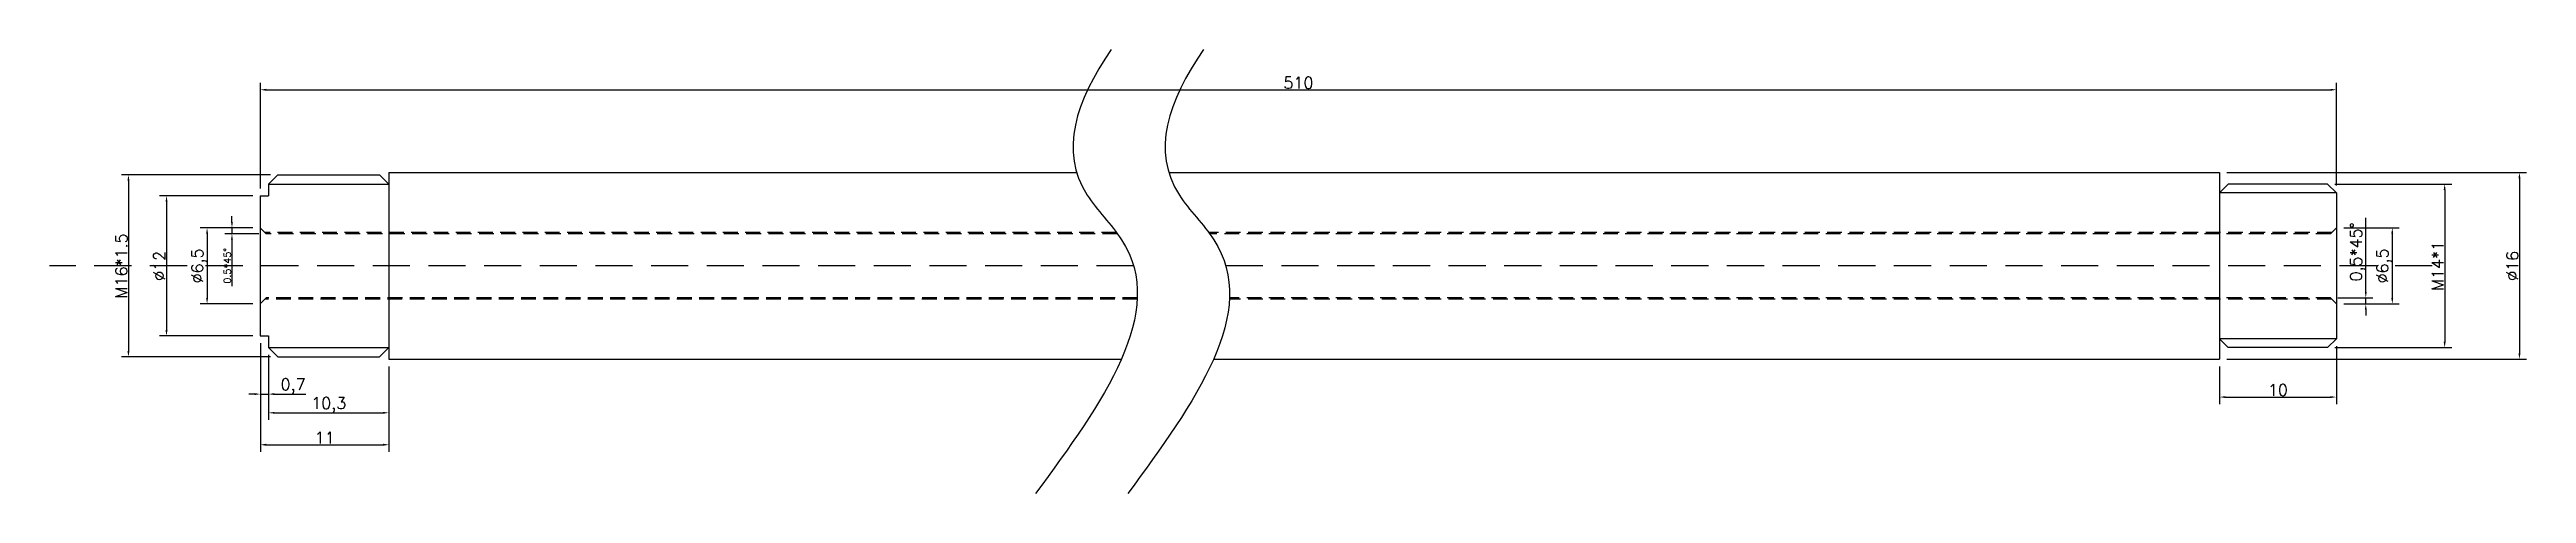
# Model space of a CAD drawing. Header units: millimetres. Extents: x 6817 to 15937, y -5221 to -164.
# Drawn here: x 8590.9 to 8802.8, y -2392.1 to -2354 of the extents above; entities that cross this region are included whole.
import ezdxf

# ---------------------------------------------------------------- set-up
doc = ezdxf.new("R2010")
doc.units = ezdxf.units.MM
doc.linetypes.add('HIDDEN', pattern=[9.525, 6.35, -3.175])
doc.layers.add('图层2', color=108, linetype='Continuous')
doc.styles.get("Standard").update_dxf_attribs({"font": 'txt', "bigfont": 'gbcbig.shx'})
doc.dimstyles.new('ISO-25', dxfattribs={"dimtxt": 1, "dimasz": 0.5, "dimexe": 0.6, "dimexo": 0.625, "dimgap": 0.1, "dimtad": 1, "dimtxsty": 'Standard', "dimcen": 2.5, "dimadec": 0, "dimazin": 0, "dimtfac": 1, "dimtmove": 0, "dimatfit": 3, "dimfxl": 0, "dimarcsym": 0})

msp = doc.modelspace()

# ---------------------------------------------------------------- blocks, each defined once
blk = doc.blocks.new('*D1795')
at = {"layer": 'Defpoints', "color": 0, "linetype": 'ByBlock', "transparency": 16777216}
for p in [(8608.93, -2369.3), (8604.37, -2375.8), (8608.93, -2375.8)]:
    blk.add_point(p, dxfattribs=at)
at = {"layer": '图层2', "color": 0, "linetype": 'ByBlock', "lineweight": -2, "transparency": 16777216}
for p, q in [((8608.3, -2369.3), (8603.77, -2369.3)), ((8604.37, -2369.8), (8604.37, -2375.3)), ((8608.3, -2375.8), (8603.77, -2375.8))]:
    blk.add_line(p, q, dxfattribs=at)
at = {"layer": '图层2', "color": 0, "linetype": 'ByBlock', "transparency": 16777216}
for points in [[(8604.29, -2369.8), (8604.46, -2369.8), (8604.37, -2369.3)], [(8604.29, -2375.3), (8604.46, -2375.3), (8604.37, -2375.8)]]:
    blk.add_solid(points, dxfattribs=at)
at = {"layer": '图层2', "color": 0, "linetype": 'ByBlock', "transparency": 16777216, "insert": (8603.69, -2372.55), "char_height": 1, "attachment_point": 5, "rotation": 90}
blk.add_mtext('%%C6,5', dxfattribs=at)
blk = doc.blocks.new('*D1796')
at = {"layer": 'Defpoints', "color": 0, "linetype": 'ByBlock', "transparency": 16777216}
for p in [(8606.5, -2369.8), (8608.93, -2369.3), (8609.43, -2369.8)]:
    blk.add_point(p, dxfattribs=at)
at = {"layer": '图层2', "color": 0, "linetype": 'ByBlock', "lineweight": -2, "transparency": 16777216}
for p, q in [((8606.5, -2368.8), (8606.5, -2368.3)), ((8608.3, -2369.3), (8605.9, -2369.3)), ((8608.8, -2369.8), (8605.9, -2369.8)), ((8606.5, -2369.3), (8606.5, -2369.8)), ((8606.5, -2370.3), (8606.5, -2374.3))]:
    blk.add_line(p, q, dxfattribs=at)
at = {"layer": '图层2', "color": 0, "linetype": 'ByBlock', "transparency": 16777216}
for points in [[(8606.42, -2368.8), (8606.58, -2368.8), (8606.5, -2369.3)], [(8606.42, -2370.3), (8606.58, -2370.3), (8606.5, -2369.8)]]:
    blk.add_solid(points, dxfattribs=at)
at = {"layer": '图层2', "color": 0, "linetype": 'ByBlock', "transparency": 16777216, "insert": (8606.1, -2372.55), "char_height": 0.6, "attachment_point": 5, "rotation": 90}
blk.add_mtext('0.5*45%%D', dxfattribs=at)
blk = doc.blocks.new('*D1797')
at = {"layer": 'Defpoints', "color": 0, "linetype": 'ByBlock', "transparency": 16777216}
for p in [(8608.93, -2366.55), (8600.9, -2378.55), (8608.93, -2378.55)]:
    blk.add_point(p, dxfattribs=at)
at = {"layer": '图层2', "color": 0, "linetype": 'ByBlock', "lineweight": -2, "transparency": 16777216}
for p, q in [((8608.3, -2366.55), (8600.3, -2366.55)), ((8600.9, -2367.05), (8600.9, -2378.05)), ((8608.3, -2378.55), (8600.3, -2378.55))]:
    blk.add_line(p, q, dxfattribs=at)
at = {"layer": '图层2', "color": 0, "linetype": 'ByBlock', "transparency": 16777216}
for points in [[(8600.82, -2367.05), (8600.99, -2367.05), (8600.9, -2366.55)], [(8600.82, -2378.05), (8600.99, -2378.05), (8600.9, -2378.55)]]:
    blk.add_solid(points, dxfattribs=at)
at = {"layer": '图层2', "color": 0, "linetype": 'ByBlock', "transparency": 16777216, "insert": (8600.3, -2372.55), "char_height": 1, "attachment_point": 5, "rotation": 90}
blk.add_mtext('%%C12', dxfattribs=at)
blk = doc.blocks.new('*D1798')
at = {"layer": 'Defpoints', "color": 0, "linetype": 'ByBlock', "transparency": 16777216}
for p in [(8610.43, -2364.75), (8597.65, -2380.35), (8610.43, -2380.35)]:
    blk.add_point(p, dxfattribs=at)
at = {"layer": '图层2', "color": 0, "linetype": 'ByBlock', "lineweight": -2, "transparency": 16777216}
for p, q in [((8609.8, -2364.75), (8597.05, -2364.75)), ((8597.65, -2365.25), (8597.65, -2379.85)), ((8609.8, -2380.35), (8597.05, -2380.35))]:
    blk.add_line(p, q, dxfattribs=at)
at = {"layer": '图层2', "color": 0, "linetype": 'ByBlock', "transparency": 16777216}
for points in [[(8597.56, -2365.25), (8597.73, -2365.25), (8597.65, -2364.75)], [(8597.56, -2379.85), (8597.73, -2379.85), (8597.65, -2380.35)]]:
    blk.add_solid(points, dxfattribs=at)
at = {"layer": '图层2', "color": 0, "linetype": 'ByBlock', "transparency": 16777216, "insert": (8597.05, -2372.55), "char_height": 1, "attachment_point": 5, "rotation": 90}
blk.add_mtext('M16*1.5', dxfattribs=at)
blk = doc.blocks.new('*D1799')
at = {"layer": 'Defpoints', "color": 0, "linetype": 'ByBlock', "transparency": 16777216}
for p in [(8608.93, -2378.55), (8609.63, -2379.55), (8609.63, -2383.54)]:
    blk.add_point(p, dxfattribs=at)
at = {"layer": '图层2', "color": 0, "linetype": 'ByBlock', "lineweight": -2, "transparency": 16777216}
for p, q in [((8608.93, -2379.17), (8608.93, -2384.14)), ((8609.63, -2380.17), (8609.63, -2384.14)), ((8608.43, -2383.54), (8607.93, -2383.54)), ((8608.93, -2383.54), (8609.63, -2383.54)), ((8610.13, -2383.54), (8612.83, -2383.54))]:
    blk.add_line(p, q, dxfattribs=at)
at = {"layer": '图层2', "color": 0, "linetype": 'ByBlock', "transparency": 16777216}
for points in [[(8608.43, -2383.45), (8608.43, -2383.62), (8608.93, -2383.54)], [(8610.13, -2383.45), (8610.13, -2383.62), (8609.63, -2383.54)]]:
    blk.add_solid(points, dxfattribs=at)
at = {"layer": '图层2', "color": 0, "linetype": 'ByBlock', "transparency": 16777216, "insert": (8611.73, -2382.85), "char_height": 1, "attachment_point": 5}
blk.add_mtext('0,7', dxfattribs=at)
blk = doc.blocks.new('*D1800')
at = {"layer": 'Defpoints', "color": 0, "linetype": 'ByBlock', "transparency": 16777216}
for p in [(8609.63, -2379.55), (8619.93, -2380.55), (8619.93, -2385.14)]:
    blk.add_point(p, dxfattribs=at)
at = {"layer": '图层2', "color": 0, "linetype": 'ByBlock', "lineweight": -2, "transparency": 16777216}
for p, q in [((8609.63, -2380.17), (8609.63, -2385.74)), ((8619.93, -2381.17), (8619.93, -2385.74)), ((8610.13, -2385.14), (8619.43, -2385.14))]:
    blk.add_line(p, q, dxfattribs=at)
at = {"layer": '图层2', "color": 0, "linetype": 'ByBlock', "transparency": 16777216}
for points in [[(8610.13, -2385.06), (8610.13, -2385.22), (8609.63, -2385.14)], [(8619.43, -2385.06), (8619.43, -2385.22), (8619.93, -2385.14)]]:
    blk.add_solid(points, dxfattribs=at)
at = {"layer": '图层2', "color": 0, "linetype": 'ByBlock', "transparency": 16777216, "insert": (8614.78, -2384.46), "char_height": 1, "attachment_point": 5}
blk.add_mtext('10,3', dxfattribs=at)
blk = doc.blocks.new('*D1801')
at = {"layer": 'Defpoints', "color": 0, "linetype": 'ByBlock', "transparency": 16777216}
for p in [(8608.93, -2378.55), (8619.93, -2380.55), (8619.93, -2387.88)]:
    blk.add_point(p, dxfattribs=at)
at = {"layer": '图层2', "color": 0, "linetype": 'ByBlock', "lineweight": -2, "transparency": 16777216}
for p, q in [((8608.93, -2379.17), (8608.93, -2388.48)), ((8619.93, -2381.17), (8619.93, -2388.48)), ((8609.43, -2387.88), (8619.43, -2387.88))]:
    blk.add_line(p, q, dxfattribs=at)
at = {"layer": '图层2', "color": 0, "linetype": 'ByBlock', "transparency": 16777216}
for points in [[(8609.43, -2387.79), (8609.43, -2387.96), (8608.93, -2387.88)], [(8619.43, -2387.79), (8619.43, -2387.96), (8619.93, -2387.88)]]:
    blk.add_solid(points, dxfattribs=at)
at = {"layer": '图层2', "color": 0, "linetype": 'ByBlock', "transparency": 16777216, "insert": (8614.43, -2387.28), "char_height": 1, "attachment_point": 5}
blk.add_mtext('11', dxfattribs=at)
blk = doc.blocks.new('*D1803')
at = {"layer": 'Defpoints', "color": 0, "linetype": 'ByBlock', "transparency": 16777216}
for p in [(8786.51, -2369.3), (8786.51, -2375.8), (8791.29, -2375.8)]:
    blk.add_point(p, dxfattribs=at)
at = {"layer": '图层2', "color": 0, "linetype": 'ByBlock', "lineweight": -2, "transparency": 16777216}
for p, q in [((8787.13, -2369.3), (8791.89, -2369.3)), ((8791.29, -2369.8), (8791.29, -2375.3)), ((8787.13, -2375.8), (8791.89, -2375.8))]:
    blk.add_line(p, q, dxfattribs=at)
at = {"layer": '图层2', "color": 0, "linetype": 'ByBlock', "transparency": 16777216}
for points in [[(8791.2, -2369.8), (8791.37, -2369.8), (8791.29, -2369.3)], [(8791.2, -2375.3), (8791.37, -2375.3), (8791.29, -2375.8)]]:
    blk.add_solid(points, dxfattribs=at)
at = {"layer": '图层2', "color": 0, "linetype": 'ByBlock', "transparency": 16777216, "insert": (8790.6, -2372.55), "char_height": 1, "attachment_point": 5, "rotation": 90}
blk.add_mtext('%%C6,5', dxfattribs=at)
blk = doc.blocks.new('*D1804')
at = {"layer": 'Defpoints', "color": 0, "linetype": 'ByBlock', "transparency": 16777216}
for p in [(8786.01, -2375.3), (8786.51, -2375.8), (8789.02, -2375.8)]:
    blk.add_point(p, dxfattribs=at)
at = {"layer": '图层2', "color": 0, "linetype": 'ByBlock', "lineweight": -2, "transparency": 16777216}
for p, q in [((8789.02, -2374.8), (8789.02, -2368.43)), ((8786.63, -2375.3), (8789.62, -2375.3)), ((8787.13, -2375.8), (8789.62, -2375.8)), ((8789.02, -2375.8), (8789.02, -2375.3)), ((8789.02, -2376.3), (8789.02, -2376.8))]:
    blk.add_line(p, q, dxfattribs=at)
at = {"layer": '图层2', "color": 0, "linetype": 'ByBlock', "transparency": 16777216}
for points in [[(8788.94, -2374.8), (8789.1, -2374.8), (8789.02, -2375.3)], [(8788.94, -2376.3), (8789.1, -2376.3), (8789.02, -2375.8)]]:
    blk.add_solid(points, dxfattribs=at)
at = {"layer": '图层2', "color": 0, "linetype": 'ByBlock', "transparency": 16777216, "insert": (8788.34, -2371.36), "char_height": 1, "attachment_point": 5, "rotation": 90}
blk.add_mtext('0,5*45%%D', dxfattribs=at)
blk = doc.blocks.new('*D1805')
at = {"layer": 'Defpoints', "color": 0, "linetype": 'ByBlock', "transparency": 16777216}
for p in [(8785.76, -2365.55), (8785.76, -2379.55), (8795.77, -2379.55)]:
    blk.add_point(p, dxfattribs=at)
at = {"layer": '图层2', "color": 0, "linetype": 'ByBlock', "lineweight": -2, "transparency": 16777216}
for p, q in [((8786.38, -2365.55), (8796.37, -2365.55)), ((8795.77, -2366.05), (8795.77, -2379.05)), ((8786.38, -2379.55), (8796.37, -2379.55))]:
    blk.add_line(p, q, dxfattribs=at)
at = {"layer": '图层2', "color": 0, "linetype": 'ByBlock', "transparency": 16777216}
for points in [[(8795.68, -2366.05), (8795.85, -2366.05), (8795.77, -2365.55)], [(8795.68, -2379.05), (8795.85, -2379.05), (8795.77, -2379.55)]]:
    blk.add_solid(points, dxfattribs=at)
at = {"layer": '图层2', "color": 0, "linetype": 'ByBlock', "transparency": 16777216, "insert": (8795.17, -2372.55), "char_height": 1, "attachment_point": 5, "rotation": 90}
blk.add_mtext('M14*1', dxfattribs=at)
blk = doc.blocks.new('*D1806')
at = {"layer": 'Defpoints', "color": 0, "linetype": 'ByBlock', "transparency": 16777216}
for p in [(8776.51, -2364.55), (8776.51, -2380.55), (8802.16, -2380.55)]:
    blk.add_point(p, dxfattribs=at)
at = {"layer": '图层2', "color": 0, "linetype": 'ByBlock', "lineweight": -2, "transparency": 16777216}
for p, q in [((8777.13, -2364.55), (8802.76, -2364.55)), ((8802.16, -2365.05), (8802.16, -2380.05)), ((8777.13, -2380.55), (8802.76, -2380.55))]:
    blk.add_line(p, q, dxfattribs=at)
at = {"layer": '图层2', "color": 0, "linetype": 'ByBlock', "transparency": 16777216}
for points in [[(8802.08, -2365.05), (8802.25, -2365.05), (8802.16, -2364.55)], [(8802.08, -2380.05), (8802.25, -2380.05), (8802.16, -2380.55)]]:
    blk.add_solid(points, dxfattribs=at)
at = {"layer": '图层2', "color": 0, "linetype": 'ByBlock', "transparency": 16777216, "insert": (8801.56, -2372.55), "char_height": 1, "attachment_point": 5, "rotation": 90}
blk.add_mtext('%%C16', dxfattribs=at)
blk = doc.blocks.new('*D1807')
at = {"layer": 'Defpoints', "color": 0, "linetype": 'ByBlock', "transparency": 16777216}
for p in [(8786.51, -2378.8), (8776.51, -2380.55), (8786.51, -2383.79)]:
    blk.add_point(p, dxfattribs=at)
at = {"layer": '图层2', "color": 0, "linetype": 'ByBlock', "lineweight": -2, "transparency": 16777216}
for p, q in [((8776.51, -2381.17), (8776.51, -2384.39)), ((8786.51, -2379.42), (8786.51, -2384.39)), ((8777.01, -2383.79), (8786.01, -2383.79))]:
    blk.add_line(p, q, dxfattribs=at)
at = {"layer": '图层2', "color": 0, "linetype": 'ByBlock', "transparency": 16777216}
for points in [[(8777.01, -2383.71), (8777.01, -2383.87), (8776.51, -2383.79)], [(8786.01, -2383.71), (8786.01, -2383.87), (8786.51, -2383.79)]]:
    blk.add_solid(points, dxfattribs=at)
at = {"layer": '图层2', "color": 0, "linetype": 'ByBlock', "transparency": 16777216, "insert": (8781.51, -2383.19), "char_height": 1, "attachment_point": 5}
blk.add_mtext('10', dxfattribs=at)
blk = doc.blocks.new('*D1808')
at = {"layer": 'Defpoints', "color": 0, "linetype": 'ByBlock', "transparency": 16777216}
for p in [(8786.51, -2357.46), (8608.93, -2366.55), (8786.51, -2366.3)]:
    blk.add_point(p, dxfattribs=at)
at = {"layer": '图层2', "color": 0, "linetype": 'ByBlock', "lineweight": -2, "transparency": 16777216}
for p, q in [((8608.93, -2365.92), (8608.93, -2356.86)), ((8609.43, -2357.46), (8786.01, -2357.46)), ((8786.51, -2365.67), (8786.51, -2356.86))]:
    blk.add_line(p, q, dxfattribs=at)
at = {"layer": '图层2', "color": 0, "linetype": 'ByBlock', "transparency": 16777216}
for points in [[(8609.43, -2357.38), (8609.43, -2357.55), (8608.93, -2357.46)], [(8786.01, -2357.38), (8786.01, -2357.55), (8786.51, -2357.46)]]:
    blk.add_solid(points, dxfattribs=at)
at = {"layer": '图层2', "color": 0, "linetype": 'ByBlock', "transparency": 16777216, "insert": (8697.72, -2356.86), "char_height": 1, "attachment_point": 5}
blk.add_mtext('510', dxfattribs=at)

# ---------------------------------------------------------------- dimensions: what is measured, and where the dimension line sits
at = {"layer": '图层2', "color": 3, "linetype": 'ByBlock'}
dim = msp.add_linear_dim(base=(8786.506, -2357.465), p1=(8608.927, -2366.548), p2=(8786.506, -2366.298), text='510', dimstyle='ISO-25', dxfattribs=at)
dim.commit()
dim.dimension.update_dxf_attribs({"geometry": '*D1808', "text_midpoint": (8697.716, -2356.865)})
for base, p1, p2, text, picture, middle in [((8597.647, -2380.348), (8610.427, -2364.748), (8610.427, -2380.348), 'M16*1.5', '*D1798', (8597.047, -2372.548)), ((8600.902, -2378.548), (8608.927, -2366.548), (8608.927, -2378.548), '%%C<>', '*D1797', (8600.302, -2372.548)), ((8802.164, -2380.548), (8776.506, -2364.548), (8776.506, -2380.548), '%%C<>', '*D1806', (8801.564, -2372.548)), ((8795.767, -2379.548), (8785.756, -2365.548), (8785.756, -2379.548), 'M14*1', '*D1805', (8795.167, -2372.548)), ((8604.372, -2375.798), (8608.927, -2369.298), (8608.927, -2375.798), '%%C<>', '*D1795', (8603.689, -2372.548)), ((8791.288, -2375.798), (8786.506, -2369.298), (8786.506, -2375.798), '%%C<>', '*D1803', (8790.604, -2372.548))]:
    dim = msp.add_linear_dim(base=base, p1=p1, p2=p2, angle=90, text=text, dimstyle='ISO-25', dxfattribs=at)
    dim.commit()
    dim.dimension.update_dxf_attribs({"geometry": picture, "text_midpoint": middle})
dim = msp.add_linear_dim(base=(8606.499, -2369.798), p1=(8608.927, -2369.298), p2=(8609.427, -2369.798), angle=90, text='0.5*45%%D', dimstyle='ISO-25', override={"dimtxt": 0.6}, dxfattribs=at)
dim.commit()
dim.dimension.update_dxf_attribs({"geometry": '*D1796', "text_midpoint": (8606.099, -2372.548)})
dim = msp.add_linear_dim(base=(8789.02, -2375.798), p1=(8786.006, -2375.298), p2=(8786.506, -2375.798), angle=90, text='<>*45%%D', dimstyle='ISO-25', dxfattribs=at)
dim.commit()
dim.dimension.update_dxf_attribs({"geometry": '*D1804', "text_midpoint": (8789.02, -2371.364), "dimtype": 160})
for base, p1, p2, picture, middle in [((8609.627, -2383.538), (8608.927, -2378.548), (8609.627, -2379.548), '*D1799', (8611.727, -2382.855)), ((8619.927, -2387.875), (8608.927, -2378.548), (8619.927, -2380.548), '*D1801', (8614.427, -2387.275)), ((8786.506, -2383.788), (8776.506, -2380.548), (8786.506, -2378.798), '*D1807', (8781.506, -2383.188)), ((8619.927, -2385.141), (8609.627, -2379.548), (8619.927, -2380.548), '*D1800', (8614.777, -2384.457))]:
    dim = msp.add_linear_dim(base=base, p1=p1, p2=p2, dimstyle='ISO-25', dxfattribs=at)
    dim.commit()
    dim.dimension.update_dxf_attribs({"geometry": picture, "text_midpoint": middle})

# ---------------------------------------------------------------- linework, layer by layer
at = {"layer": '图层2', "color": 2, "linetype": 'ByBlock'}
for p, q in [((8608.927, -2366.548), (8608.927, -2378.548)), ((8608.927, -2366.548), (8609.627, -2366.548)), ((8609.627, -2365.548), (8619.927, -2365.548)), ((8609.627, -2365.548), (8609.627, -2366.548)), ((8619.927, -2364.548), (8678.753, -2364.548)), ((8619.927, -2364.548), (8619.927, -2380.548)), ((8686.638, -2364.548), (8776.506, -2364.548)), ((8776.506, -2364.548), (8776.506, -2380.548)), ((8786.506, -2366.298), (8776.506, -2366.298)), ((8786.506, -2366.298), (8786.506, -2378.798)), ((8608.927, -2378.548), (8609.627, -2378.548)), ((8609.627, -2378.548), (8609.627, -2379.548)), ((8786.506, -2378.798), (8776.506, -2378.798)), ((8609.627, -2379.548), (8619.927, -2379.548)), ((8619.927, -2380.548), (8682.578, -2380.548)), ((8690.463, -2380.548), (8776.506, -2380.548))]:
    msp.add_line(p, q, dxfattribs=at)
at = {"layer": '图层2', "color": 4, "linetype": 'ByBlock'}
for p, q in [((8610.427, -2364.748), (8609.627, -2365.548)), ((8610.427, -2364.748), (8619.127, -2364.748)), ((8619.127, -2364.748), (8619.927, -2365.548)), ((8776.506, -2366.298), (8777.256, -2365.548)), ((8785.756, -2365.548), (8777.256, -2365.548)), ((8786.506, -2366.298), (8785.756, -2365.548)), ((8609.427, -2369.798), (8608.927, -2369.298)), ((8786.506, -2369.298), (8786.006, -2369.798)), ((8609.427, -2375.298), (8608.927, -2375.798)), ((8786.506, -2375.798), (8786.006, -2375.298)), ((8776.506, -2378.798), (8777.256, -2379.548)), ((8786.506, -2378.798), (8785.756, -2379.548)), ((8610.427, -2380.348), (8609.627, -2379.548)), ((8610.427, -2380.348), (8619.127, -2380.348)), ((8619.127, -2380.348), (8619.927, -2379.548)), ((8785.756, -2379.548), (8777.256, -2379.548))]:
    msp.add_line(p, q, dxfattribs=at)
at = {"layer": '图层2', "color": 1, "linetype": 'HIDDEN', "ltscale": 0.2}
for p, q in [((8682.154, -2369.678), (8609.307, -2369.678)), ((8682.243, -2369.798), (8609.427, -2369.798)), ((8786.126, -2369.678), (8690.039, -2369.678)), ((8786.006, -2369.798), (8690.128, -2369.798)), ((8683.935, -2375.418), (8609.307, -2375.418)), ((8683.94, -2375.298), (8609.427, -2375.298)), ((8786.126, -2375.418), (8691.82, -2375.418)), ((8786.006, -2375.298), (8691.825, -2375.298))]:
    msp.add_line(p, q, dxfattribs=at)
at = {"layer": '图层2', "color": 3, "linetype": 'HIDDEN', "ltscale": 0.5}
for p, q in [((8683.625, -2372.548), (8590.897, -2372.548)), ((8794.703, -2372.548), (8691.509, -2372.548))]:
    msp.add_line(p, q, dxfattribs=at)
at = {"layer": '图层2', "color": 6, "linetype": 'ByBlock'}
for points in [[(8681.711, -2354.01), (8678.688, -2358.454), (8676.74, -2364.155), (8687.811, -2374.872), (8680.929, -2384.281), (8675.242, -2392.057)], [(8689.596, -2354.01), (8686.573, -2358.454), (8684.625, -2364.155), (8695.696, -2374.872), (8688.814, -2384.281), (8683.127, -2392.057)]]:
    msp.add_open_spline(points, degree=3, knots=[9.659324, 9.659324, 9.659324, 9.659324, 23.818043, 28.6400724, 51.5999311, 51.5999311, 51.5999311, 51.5999311], dxfattribs=at)

msp.set_redraw_order([(e.dxf.handle, doc.entitydb.next_handle()) for e in msp.query("TEXT MTEXT ATTDEF DIMENSION ARC_DIMENSION")])  # texts and dimensions are drawn at this point

doc.saveas('drawing.dxf')
